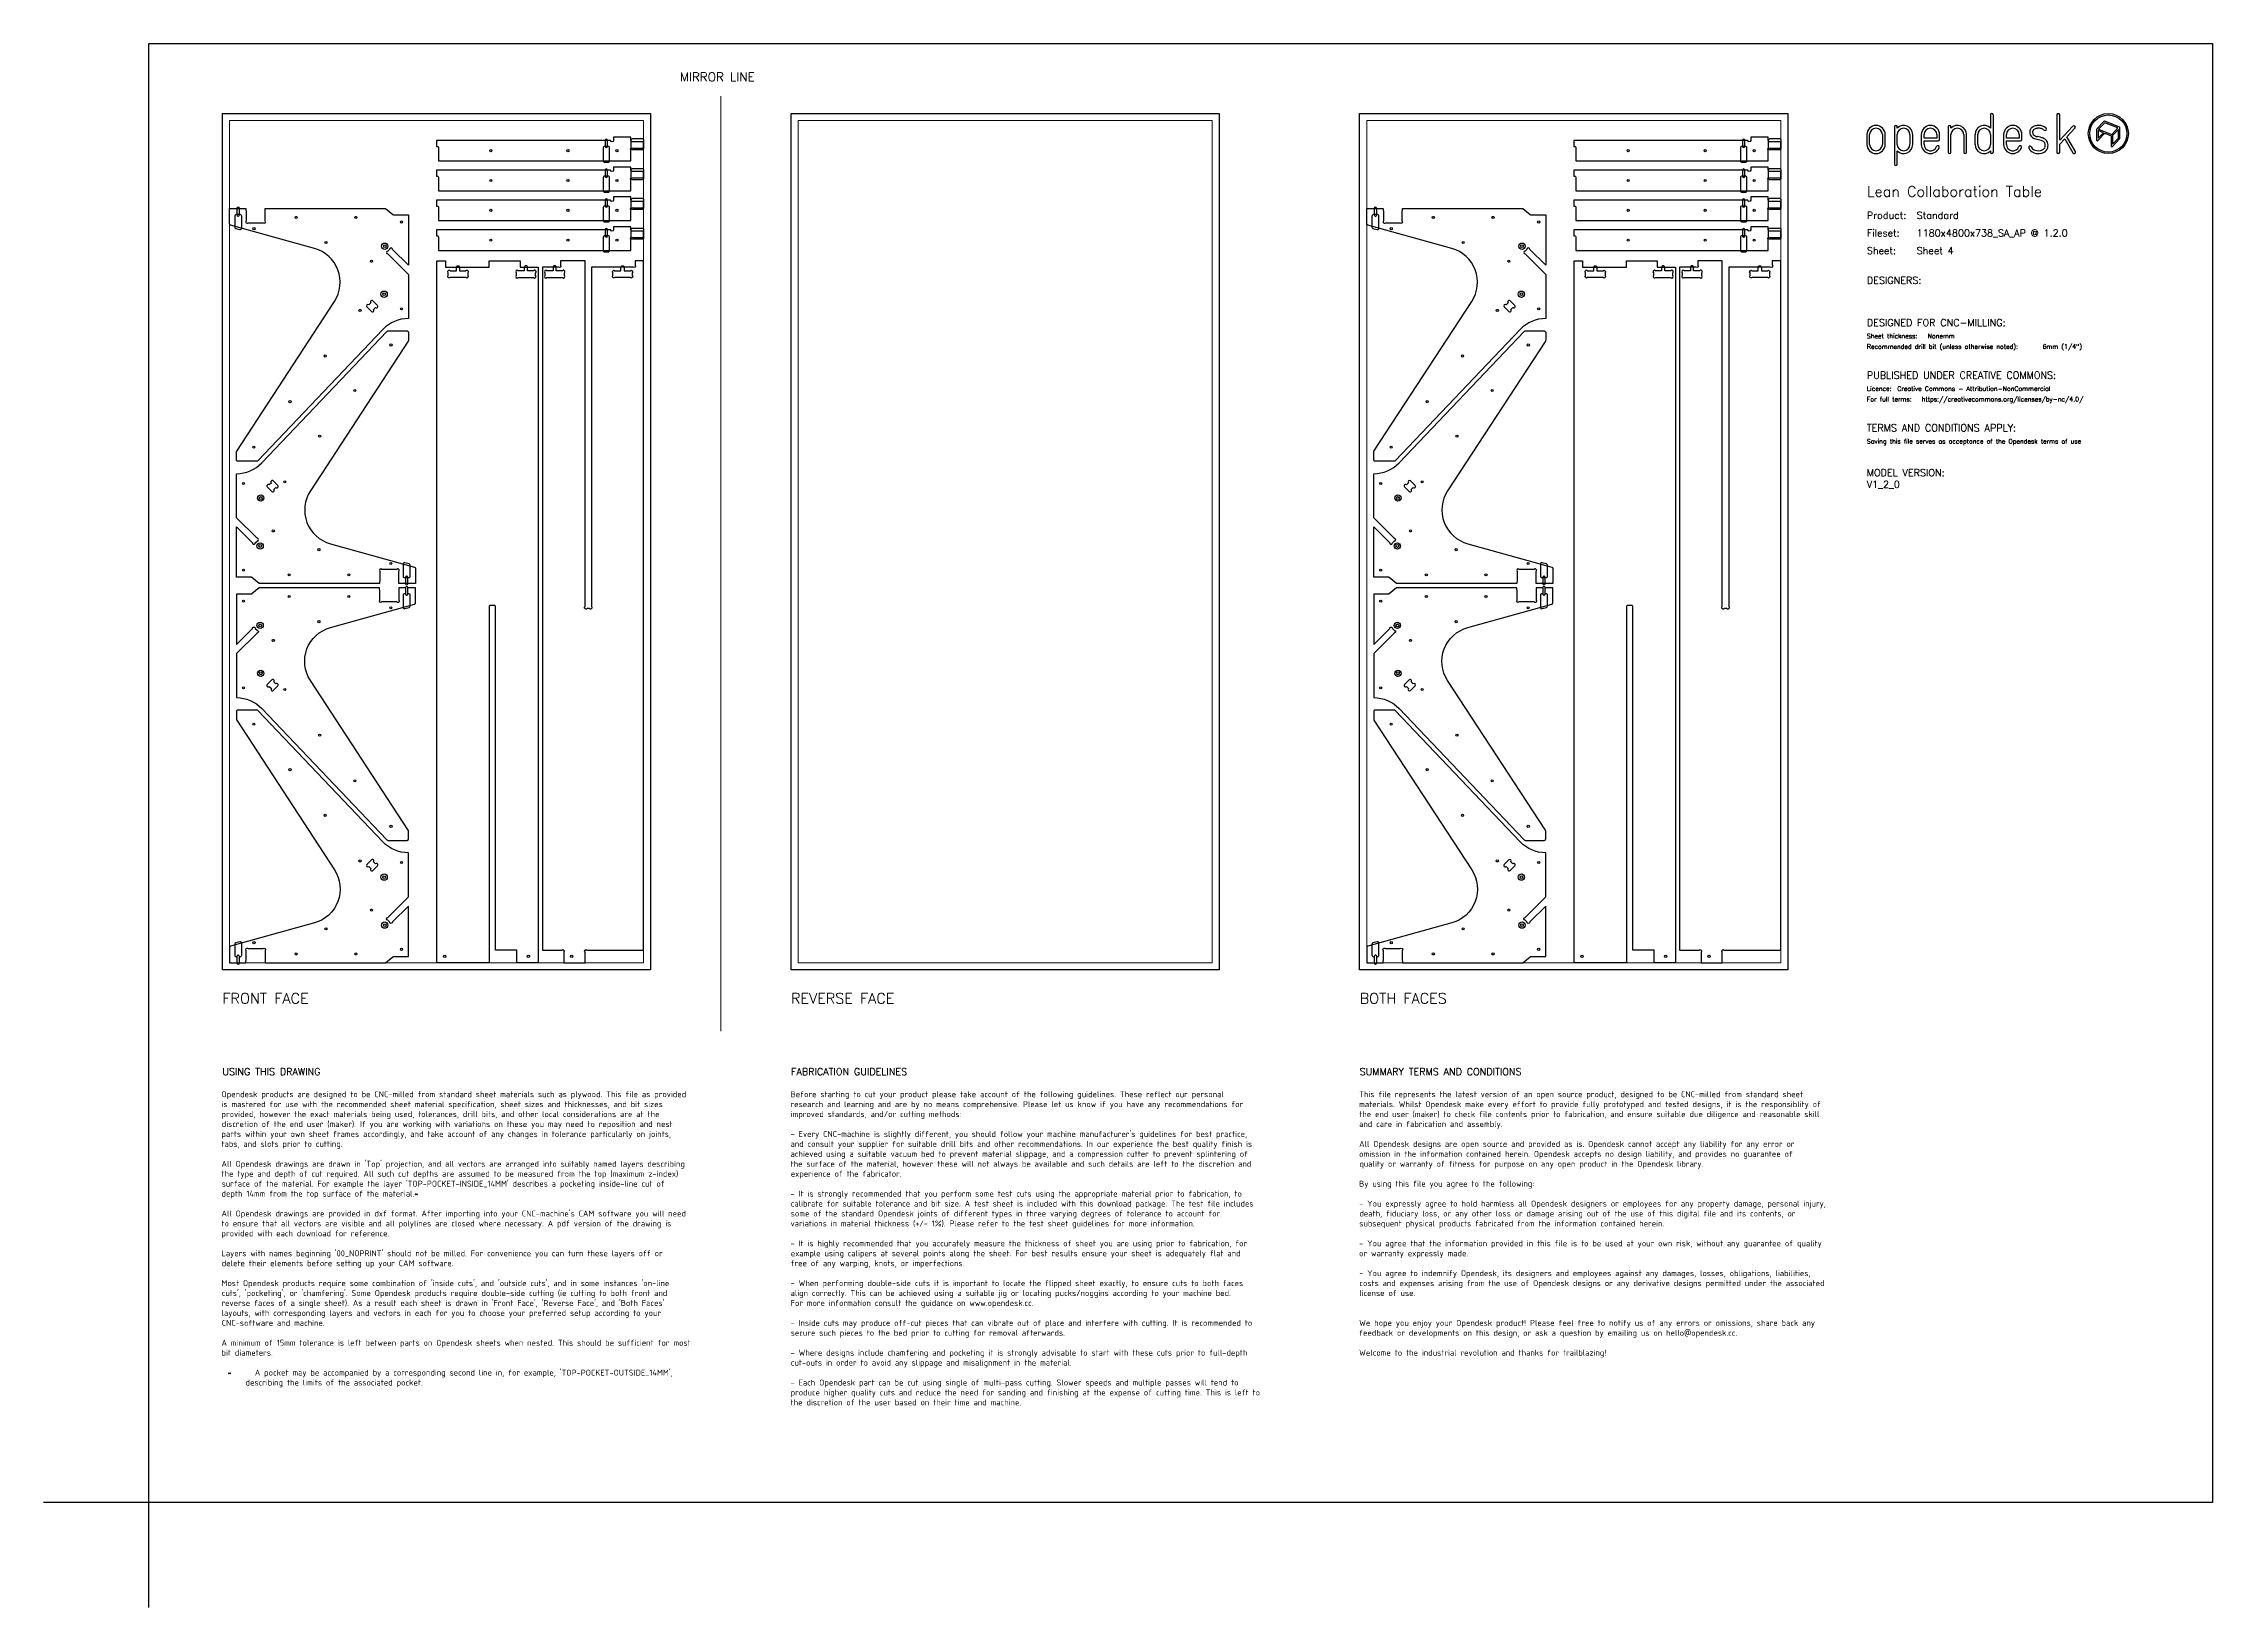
# Model space of a CAD drawing. Header units: millimetres. Extents: x -300 to 5880, y -300 to 4158.
import ezdxf
from ezdxf.enums import TextEntityAlignment as Align

# ---------------------------------------------------------------- set-up
doc = ezdxf.new("R2010")
doc.units = ezdxf.units.MM
doc.layers.add('00-NOPRINT_TEXT', color=7, linetype='Continuous', lineweight=25)
doc.layers.add('00_NOPRINT_TOLERANCE', color=7, linetype='Continuous', lineweight=5)
for name, color, linetype, lineweight, true_color in [('BOARD_$TH-NOMINAL', 3, 'Continuous', 30, 0x00ff00), ('TOP-CUT-INSIDE_18.000MM', 1, 'Continuous', 25, 0xff1c00), ('TOP-CUT-OUTSIDE_18.000MM', 220, 'Continuous', 25, 0xff00d1), ('TOP-HOLE-6.000MM-DIAM_14.000MM', 220, 'Continuous', 25, 0xff00c7), ('TOP-HOLE-6.000MM-DIAM_18.000MM', 3, 'Continuous', 25, 0x00ff0c), ('TOP-HOLE-7.000MM-DIAM_18.000MM', 3, 'Continuous', 25, 0x00ff0c), ('TOP-HOLE-8.000MM-DIAM_18.000MM', 3, 'Continuous', 25, 0x00ff0c), ('TOP-POCKET-INSIDE_16.000MM', 20, 'Continuous', 25, 0xff2100), ('TOP-POCKET-INSIDE_3.500MM', 140, 'Continuous', 25, 0x00c8ff), ('TOP-POCKET-INSIDE_4.000MM', 160, 'Continuous', 25, 0x0026ff), ('TOP-POCKET-INSIDE_6.000MM', 6, 'Continuous', 25, 0xff00e0), ('TOP-POCKET-INSIDE_9.000MM', 60, 'Continuous', 25, 0xb0ff00)]:
    doc.layers.add(name, color=color, linetype=linetype, lineweight=lineweight, true_color=true_color)
doc.styles.add('OD-ISOCP-17_221', font='isocp.shx')
doc.styles.add('OD-ISOCP-17_222', font='isocp.shx')
doc.styles.add('OD-ISOCP-17_223', font='isocp.shx')
doc.styles.add('OD-ISOCP-17_224', font='isocp.shx')
doc.styles.add('OD-ISOCP-17_225', font='isocp.shx')
doc.styles.add('OD-ISOCP-17_226', font='isocp.shx')
doc.styles.add('OD-ISOCP-17_227', font='isocp.shx')
doc.styles.add('OD-ISOCP-17_228', font='isocp.shx')
doc.styles.add('OD-ISOCP-17_229', font='isocp.shx')
doc.styles.add('OD-ISOCP-17_230', font='isocp.shx')
doc.styles.add('OD-ISOCP-17_231', font='isocp.shx')
doc.styles.add('OD-ISOCP-17_232', font='isocp.shx')
doc.styles.add('OD-ISOCP-17_233', font='isocp.shx')
doc.styles.add('OD-ISOCP-17_234', font='isocp.shx')
doc.styles.add('OD-ISOCP-17_235', font='isocp.shx')
doc.styles.add('OD-ISOCP-17_236', font='isocp.shx')
doc.styles.add('OD-ISOCP-17_237', font='isocp.shx')
doc.styles.add('OD-ISOCP-17_238', font='isocp.shx')
doc.styles.add('OD-ISOCP-17_239', font='isocp.shx')
doc.styles.add('OD-ISOCP-17_240', font='isocp.shx')
doc.styles.add('OD-ISOCP-17_241', font='isocp.shx')
doc.styles.add('OD-ISOCP-17_242', font='isocp.shx')
doc.styles.add('OD-ISOCP-17_243', font='isocp.shx')
doc.styles.add('OD-ISOCP-17_244', font='isocp.shx')
doc.styles.add('OD-ISOCP-17_245', font='isocp.shx')
doc.styles.add('OD-ISOCP-17_246', font='isocp.shx')
doc.styles.add('OD-ISOCP-17_247', font='isocp.shx')
doc.styles.add('OD-ISOCP-17_248', font='isocp.shx')
doc.styles.add('OD-ISOCP-17_249', font='isocp.shx')
doc.styles.add('OD-ISOCP-17_250', font='isocp.shx')
doc.styles.add('OD-ISOCP-17_251', font='isocp.shx')
doc.styles.add('OD-ISOCP-17_252', font='isocp.shx')
doc.styles.add('OD-ISOCP-17_253', font='isocp.shx')
doc.styles.add('OD-ISOCP-17_254', font='isocp.shx')
doc.styles.add('OD-ISOCP-17_255', font='isocp.shx')
doc.styles.add('OD-ISOCP-17_256', font='isocp.shx')
doc.styles.add('OD-ISOCP-17_257', font='isocp.shx')
doc.styles.add('OD-ISOCP-17_258', font='isocp.shx')
doc.styles.add('OD-ISOCP-17_259', font='isocp.shx')
doc.styles.add('OD-ISOCP-17_260', font='isocp.shx')
doc.styles.add('OD-ISOCP-17_261', font='isocp.shx')
doc.styles.add('OD-ISOCP-17_262', font='isocp.shx')
doc.styles.add('OD-ISOCP-17_263', font='isocp.shx')
doc.styles.add('OD-ISOCP-17_264', font='isocp.shx')
doc.styles.add('OD-ISOCP-17_265', font='isocp.shx')
doc.styles.add('OD-ISOCP-17_266', font='isocp.shx')
doc.styles.add('OD-ISOCP-17_267', font='isocp.shx')
doc.styles.add('OD-ISOCP-17_268', font='isocp.shx')
doc.styles.add('OD-ISOCP-17_269', font='isocp.shx')
doc.styles.add('OD-ISOCP-17_270', font='isocp.shx')
doc.styles.add('OD-ISOCP-17_271', font='isocp.shx')
doc.styles.add('OD-ISOCP-17_272', font='isocp.shx')
doc.styles.add('OD-ISOCP-17_273', font='isocp.shx')
doc.styles.add('OD-ISOCP-17_274', font='isocp.shx')
doc.styles.add('OD-ISOCP-17_275', font='isocp.shx')
doc.styles.add('OD-ISOCP-17_276', font='isocp.shx')
doc.styles.add('OD-ISOCP-17_277', font='isocp.shx')
doc.styles.add('OD-ISOCP-17_278', font='isocp.shx')
doc.styles.add('OD-ISOCP-17_279', font='isocp.shx')
doc.styles.add('OD-ISOCP-17_280', font='isocp.shx')
doc.styles.add('OD-ISOCP-17_281', font='isocp.shx')
doc.styles.add('OD-ISOCP-17_282', font='isocp.shx')
doc.styles.add('OD-ISOCP-17_283', font='isocp.shx')
doc.styles.add('OD-ISOCP-17_284', font='isocp.shx')
doc.styles.add('OD-ISOCP-17_285', font='isocp.shx')
doc.styles.add('OD-ISOCP-17_286', font='isocp.shx')
doc.styles.add('OD-ISOCP-17_287', font='isocp.shx')
doc.styles.add('OD-ISOCP-17_288', font='isocp.shx')
doc.styles.add('OD-SIMPLEX-13_86', font='simplex.shx')
doc.styles.add('OD-SIMPLEX-20_82', font='simplex.shx')
doc.styles.add('OD-SIMPLEX-20_86', font='simplex.shx')
doc.styles.add('OD-SIMPLEX-20_87', font='simplex.shx')
doc.styles.add('OD-SIMPLEX-20_88', font='simplex.shx')
doc.styles.add('OD-SIMPLEX-25_89', font='simplex.shx')
doc.styles.add('OD-SIMPLEX-30_83', font='simplex.shx')
doc.styles.add('OD-SIMPLEX-30_87', font='simplex.shx')
doc.styles.add('OD-SIMPLEX-30_88', font='simplex.shx')
doc.styles.add('OD-SIMPLEX-30_89', font='simplex.shx')

# ---------------------------------------------------------------- blocks, each defined once
blk = doc.blocks.new('Borders Opendesk_7')
at = {"layer": '00-NOPRINT_TEXT'}
for p, q in [((0, 4158), (5880, 4158)), ((0, 0), (0, 4158)), ((5880, 4158), (5880, 0)), ((4895, 3898), (4895, 3870.1)), ((4902.9, 3870.1), (4902.9, 3898)), ((4939.3, 3898), (4939.3, 3870.1)), ((4947.3, 3870.1), (4947.3, 3898)), ((4973.4, 3920.1), (4973.4, 3814.1)), ((4981.3, 3916.7), (4981.3, 3920.1)), ((4981.3, 3870.1), (4981.3, 3898)), ((5017.7, 3898), (5017.7, 3870.1)), ((5025.6, 3870.1), (5025.6, 3898)), ((5050, 3898), (5050, 3870.1)), ((5058, 3888.1), (5058, 3898)), ((5094.4, 3898), (5094.4, 3888.1)), ((5102.3, 3884.1), (5102.3, 3898)), ((5126.6, 3920.1), (5126.6, 3848)), ((5134.5, 3916.7), (5134.5, 3920.1)), ((5134.5, 3848), (5134.5, 3898)), ((5170.9, 3898), (5170.9, 3848)), ((5178.9, 3848), (5178.9, 3898)), ((5203, 3898), (5203, 3870.1)), ((5211, 3870.1), (5211, 3898)), ((5247.4, 3954), (5247.4, 3916.7)), ((5247.4, 3898), (5247.4, 3870.1)), ((5255.3, 3848), (5255.3, 3954)), ((5284.6, 3898), (5284.6, 3870.1)), ((5292.6, 3888.1), (5292.6, 3898)), ((5329, 3898), (5329, 3888.1)), ((5336.9, 3884.1), (5336.9, 3898)), ((5436.4, 3954), (5436.4, 3848)), ((5444.4, 3881.9), (5444.4, 3954)), ((5482.1, 3922), (5444.4, 3881.9)), ((5464.8, 3892.1), (5487.9, 3916.6)), ((5549.5, 3912.6), (5549.5, 3882.2)), ((5570.5, 3935.8), (5550.1, 3914)), ((5553.1, 3880.8), (5572.9, 3901.9)), ((5553.7, 3909.6), (5553.7, 3887.4)), ((5568.8, 3903.5), (5553.7, 3909.6)), ((5553.7, 3887.4), (5568.8, 3903.5)), ((5572.6, 3931.9), (5555.2, 3913.4)), ((5555.2, 3913.4), (5592.6, 3898.3)), ((5610, 3916.9), (5572.6, 3931.9)), ((5614.4, 3919.6), (5572.8, 3936.3)), ((5572.9, 3901.9), (5591.1, 3894.5)), ((5591.1, 3894.5), (5591.1, 3865.5)), ((5592.6, 3898.3), (5610, 3916.9)), ((5611.5, 3912.4), (5595.2, 3895.1)), ((5595.2, 3895.1), (5595.2, 3870.7)), ((5611.5, 3888.1), (5611.5, 3912.4)), ((5615.7, 3887.3), (5615.7, 3917.6)), ((4981.3, 3814.1), (4981.3, 3851.4)), ((5094.4, 3888.1), (5058, 3888.1)), ((5058, 3870.1), (5058, 3880.1)), ((5058, 3880.1), (5098.3, 3880.1)), ((5247.4, 3851.4), (5247.4, 3848)), ((5329, 3888.1), (5292.6, 3888.1)), ((5292.6, 3870.1), (5292.6, 3880.1)), ((5292.6, 3880.1), (5332.9, 3880.1)), ((5444.4, 3870.4), (5459.1, 3886)), ((5444.4, 3848), (5444.4, 3870.4)), ((5459.1, 3886), (5482.1, 3846)), ((5489, 3850), (5464.8, 3892.1)), ((5594.7, 3864.1), (5615.1, 3885.8)), ((5595.2, 3870.7), (5611.5, 3888.1)), ((0, 0), (-300, 0)), ((0, -300), (0, 0)), ((5880, 0), (0, 0))]:
    blk.add_line(p, q, dxfattribs=at)
for radius in [57, 52.9]:
    blk.add_circle((5582.9, 3901), radius, dxfattribs=at)
for centre, radius, start, end in [((5251.3, 3954), 3.97, 0, 180), ((5440.4, 3954), 3.97, 0, 180), ((4921.1, 3898), 26.1, 0, 180), ((4921.1, 3898), 18.2, 0, 180), ((4977.3, 3920.1), 3.97, 0, 180), ((4999.5, 3898), 26.1, 0, 134.13157), ((4999.5, 3898), 18.2, 0, 180), ((5076.2, 3898), 26.1, 0, 180), ((5076.2, 3898), 18.2, 0, 180), ((5130.6, 3920.1), 3.97, 0, 180), ((5152.7, 3898), 26.1, 0, 134.13157), ((5152.7, 3898), 18.2, 0, 180), ((5229.2, 3898), 26.1, 45.86843, 180), ((5229.2, 3898), 18.2, 0, 180), ((5310.8, 3898), 26.1, 0, 180), ((5310.8, 3898), 18.2, 0, 180), ((5377.2, 3904.5), 18.3, 167.09639, 235.84532), ((5375.9, 3904.8), 16.9, 150.51394, 167.04891), ((5377.5, 3903.4), 19, 138.98821, 149.26699), ((5377.5, 3903.4), 19, 127.9168, 138.98821), ((5380.5, 3899.5), 24, 111.70118, 127.9168), ((5377.2, 3904.5), 10.3, 167.96032, 235.86134), ((5375.9, 3904.8), 8.99, 151.05191, 168.02381), ((5377.5, 3903.4), 11.1, 138.98821, 148.80915), ((5377.5, 3903.4), 11.1, 127.9168, 138.98821), ((5380.5, 3899.5), 16, 111.70118, 127.9168), ((5382, 3911.6), 18.9, 235.85111, 248.09121), ((5383.5, 3891.9), 32.1, 90, 111.70118), ((5383.5, 3891.9), 24.2, 90, 111.70118), ((5388.7, 3928.4), 37, 248.09121, 257.53847), ((5383.5, 3878.8), 45.3, 80.71035, 90), ((5383.5, 3878.8), 37.3, 80.71035, 90), ((5385.9, 3893.2), 22.7, 71.50348, 80.71035), ((5385.9, 3893.2), 30.7, 71.50348, 80.71035), ((5387.1, 3896.7), 19, 61.03556, 71.50348), ((5387.1, 3896.7), 26.9, 61.03556, 71.50348), ((5387.1, 3896.7), 19, 46.7983, 61.03556), ((5387.1, 3896.7), 26.9, 46.7983, 61.03556), ((5402.8, 3913.5), 3.97, 226.7983, 46.7983), ((5485, 3919.3), 3.97, 316.71352, 136.71352), ((5551.6, 3912.6), 2.06, 136.76961, 180), ((5572, 3934.4), 2.06, 68.07144, 136.76961), ((5613.6, 3917.6), 2.06, 0, 68.07144), ((4921.1, 3870.1), 26.1, 180, 0), ((4921.1, 3870.1), 18.2, 180, 0), ((4999.5, 3870.1), 18.2, 180, 0), ((4999.5, 3870.1), 26.1, 225.86843, 0), ((5076.2, 3870.1), 26.1, 180, 340.02575), ((5076.2, 3870.1), 18.2, 180, 340.02575), ((5097, 3862.6), 3.97, 340.02575, 160.02575), ((5098.3, 3884.1), 3.97, 270, 0), ((5130.6, 3848), 3.97, 180, 0), ((5174.9, 3848), 3.97, 180, 0), ((5229.2, 3870.1), 26.1, 180, 314.13157), ((5229.2, 3870.1), 18.2, 180, 0), ((5251.3, 3848), 3.97, 180, 0), ((5310.8, 3870.1), 26.1, 180, 340.02575), ((5310.8, 3870.1), 18.2, 180, 340.02575), ((5331.6, 3862.6), 3.97, 340.02575, 160.02575), ((5332.9, 3884.1), 3.97, 270, 0), ((5359.7, 3861.7), 3.97, 24.78597, 204.78597), ((5380.2, 3871.2), 26.6, 204.78597, 247.9544), ((5380.2, 3871.2), 18.7, 204.78597, 247.9544), ((5382, 3911.6), 26.9, 235.85111, 248.09121), ((5383.5, 3879.3), 35.4, 247.9544, 298.20261), ((5388.7, 3928.4), 44.9, 248.09121, 257.53847), ((5383.5, 3879.3), 27.4, 247.9544, 298.20261), ((5300, 3526.6), 366.5, 76.19474, 77.53847), ((5300, 3526.6), 374.5, 76.19474, 77.53847), ((5372.7, 3822.5), 61.9, 69.1442, 76.19474), ((5372.7, 3822.5), 69.8, 69.1442, 76.19474), ((5389.5, 3866.6), 14.6, 38.92909, 69.1442), ((5390.6, 3866.1), 12.5, 298.20261, 343.80333), ((5389.5, 3866.6), 22.5, 38.92909, 69.1442), ((5390.6, 3866.1), 20.4, 298.20261, 343.80333), ((5393.9, 3870.2), 8.99, 17.58344, 38.92909), ((5385.6, 3867.6), 17.6, 343.80333, 17.58344), ((5393.9, 3870.2), 16.9, 17.58344, 38.92909), ((5385.6, 3867.6), 25.5, 343.80333, 17.58344), ((5440.4, 3848), 3.97, 180, 0), ((5485.5, 3848), 3.97, 209.84173, 29.84173), ((5551.6, 3882.2), 2.06, 180, 316.76961), ((5593.2, 3865.5), 2.06, 180, 316.76961), ((5613.6, 3887.3), 2.06, 316.76961, 0), ((4977.3, 3814.1), 3.97, 180, 0)]:
    blk.add_arc(centre, radius, start, end, dxfattribs=at)
at = {"layer": '00_NOPRINT_TOLERANCE', "ltscale": 0.379202}
for p, q in [((210, 3958), (1430, 3958)), ((210, 1518), (210, 3958)), ((1430, 3958), (1430, 1518)), ((1830, 3958), (3050, 3958)), ((1830, 1518), (1830, 3958)), ((3050, 3958), (3050, 1518)), ((3450, 3958), (4670, 3958)), ((3450, 1518), (3450, 3958)), ((4670, 3958), (4670, 1518)), ((1430, 1518), (210, 1518)), ((3050, 1518), (1830, 1518)), ((4670, 1518), (3450, 1518))]:
    blk.add_line(p, q, dxfattribs=at)
at = {"layer": '00_NOPRINT_TOLERANCE', "ltscale": 0.379043}
blk.add_line((1630, 1343.2), (1630, 4008), dxfattribs=at)
at = {"layer": '00_NOPRINT_TOLERANCE', "ltscale": 0.380876}
for p, q in [((230, 3938), (1410, 3938)), ((1850, 3938), (3030, 3938)), ((3470, 3938), (4650, 3938)), ((1410, 1538), (230, 1538)), ((3030, 1538), (1850, 1538)), ((4650, 1538), (3470, 1538))]:
    blk.add_line(p, q, dxfattribs=at)
at = {"layer": '00_NOPRINT_TOLERANCE', "ltscale": 0.380023}
for p, q in [((230, 1538), (230, 3938)), ((1410, 3938), (1410, 1538)), ((1850, 1538), (1850, 3938)), ((3030, 3938), (3030, 1538)), ((3470, 1538), (3470, 3938)), ((4650, 3938), (4650, 1538))]:
    blk.add_line(p, q, dxfattribs=at)
at = {"layer": 'BOARD_$TH-NOMINAL'}
for p, q in [((210, 3958), (1430, 3958)), ((210, 1518), (210, 3958)), ((1430, 3958), (1430, 1518)), ((1830, 3958), (3050, 3958)), ((1830, 1518), (1830, 3958)), ((3050, 3958), (3050, 1518)), ((3450, 3958), (4670, 3958)), ((3450, 1518), (3450, 3958)), ((4670, 3958), (4670, 1518)), ((1430, 1518), (210, 1518)), ((3050, 1518), (1830, 1518)), ((4670, 1518), (3450, 1518))]:
    blk.add_line(p, q, dxfattribs=at)
at = {"layer": '00-NOPRINT_TEXT'}
for s, height, style, p in [('MIRROR LINE', 25, 'OD-SIMPLEX-25_89', (1513.3, 4049.9)), ('Lean Collaboration Table', 30, 'OD-SIMPLEX-30_83', (4895, 3720.9)), ('Product:', 20, 'OD-SIMPLEX-20_82', (4895, 3657.9)), ('Standard', 20, 'OD-SIMPLEX-20_82', (5036.9, 3657.9)), ('Fileset:', 20, 'OD-SIMPLEX-20_82', (4895, 3607.7)), ('1180x4800x738_SA_AP @ 1.2.0', 20, 'OD-SIMPLEX-20_82', (5036.9, 3607.6)), ('Sheet:', 20, 'OD-SIMPLEX-20_82', (4895, 3557.4)), ('Sheet 4', 20, 'OD-SIMPLEX-20_82', (5036.9, 3557.5)), ('DESIGNERS:', 20, 'OD-SIMPLEX-20_82', (4895, 3472.4)), ('DESIGNED FOR CNC-MILLING:', 20, 'OD-SIMPLEX-20_82', (4895, 3352.4)), ('Sheet thickness:', 13, 'OD-SIMPLEX-13_86', (4895, 3317.4)), ('Recommended drill bit (unless otherwise noted):', 13, 'OD-SIMPLEX-13_86', (4895, 3287.4)), ('Nonemm', 13, 'OD-SIMPLEX-13_86', (5068.3, 3317.4)), ('6mm (1/4")', 13, 'OD-SIMPLEX-13_86', (5395.5, 3287.4)), ('PUBLISHED UNDER CREATIVE COMMONS:', 20, 'OD-SIMPLEX-20_82', (4895, 3202.4)), ('Licence:', 13, 'OD-SIMPLEX-13_86', (4895, 3167.4)), ('Creative Commons - Attribution-NonCommercial', 13, 'OD-SIMPLEX-13_86', (4981.5, 3167.4)), ('https://creativecommons.org/licenses/by-nc/4.0/', 13, 'OD-SIMPLEX-13_86', (5051.1, 3137.4)), ('For full terms:', 13, 'OD-SIMPLEX-13_86', (4895, 3137.4)), ('TERMS AND CONDITIONS APPLY:', 20, 'OD-SIMPLEX-20_82', (4895, 3052.3)), ('Saving this file serves as acceptance of the Opendesk terms of use ', 13, 'OD-SIMPLEX-13_86', (4895, 3017.3))]:
    blk.add_text(s, height=height, dxfattribs=dict(at, style=style)).set_placement(p)
at = {"layer": '00-NOPRINT_TEXT', "color": 7}
for s, height, style, p in [('FRONT FACE', 30, 'OD-SIMPLEX-30_89', (210, 1451.3)), ('REVERSE FACE', 30, 'OD-SIMPLEX-30_88', (1830, 1451.3)), ('BOTH FACES', 30, 'OD-SIMPLEX-30_87', (3450, 1451.3)), ('USING THIS DRAWING', 20, 'OD-SIMPLEX-20_88', (210, 1237.4)), ('FABRICATION GUIDELINES', 20, 'OD-SIMPLEX-20_87', (1830, 1237.4)), ('SUMMARY TERMS AND CONDITIONS', 20, 'OD-SIMPLEX-20_86', (3450, 1237.4))]:
    blk.add_text(s, height=height, dxfattribs=dict(at, style=style)).set_placement(p, align=Align.TOP_LEFT)
for s, style, p in [('Opendesk products are designed to be CNC-milled from standard sheet materials such as plywood. This file as provided', 'OD-ISOCP-17_265', (207.4, 1154.7)), ('is mastered for use with the recommended sheet material specification, sheet sizes and thicknesses, and bit sizes', 'OD-ISOCP-17_266', (207.4, 1126.3)), ('provided, however the exact materials being used, tolerances, drill bits, and other local considerations are at the', 'OD-ISOCP-17_267', (207.4, 1098)), ('research and learning and are by no means comprehensive. Please let us know if you have any recommendations for', 'OD-ISOCP-17_241', (1828.7, 1126.3)), ('Before starting to cut your product please take account of the following guidelines. These reflect our personal', 'OD-ISOCP-17_240', (1828.7, 1154.7)), ('improved standards, and/or cutting methods:', 'OD-ISOCP-17_242', (1828.7, 1098)), ('the end user (maker) to check file contents prior to fabrication, and ensure suitable due diligence and reasonable skill', 'OD-ISOCP-17_223', (3448.5, 1098)), ('This file represents the latest version of an open source product, designed to be CNC-milled from standard sheet', 'OD-ISOCP-17_221', (3448.5, 1154.7)), ('materials. Whilst Opendesk make every effort to provide fully prototyped and tested designs, it is the responsiblity of', 'OD-ISOCP-17_222', (3448.5, 1126.3)), ('parts within your own sheet frames accordingly, and take account of any changes in tolerance particularly on joints,', 'OD-ISOCP-17_269', (207.4, 1041.3)), ('discretion of the end user (maker). If you are working with variations on these you may need to reposition and nest', 'OD-ISOCP-17_268', (208.1, 1069.7)), ("- Every CNC-machine is slightly different, you should follow your machine manufacturer's guidelines for best practice,", 'OD-ISOCP-17_243', (1828.7, 1041.3)), ('and care in fabrication and assembly.', 'OD-ISOCP-17_224', (3448.5, 1069.7)), ('tabs, and slots prior to cutting.', 'OD-ISOCP-17_270', (207.4, 1013)), ('and consult your supplier for suitable drill bits and other recommendations. In our experience the best quality finish is', 'OD-ISOCP-17_244', (1828.7, 1013)), ('achieved using a suitable vacuum bed to prevent material slippage, and a compression cutter to prevent splintering of', 'OD-ISOCP-17_245', (1828.7, 984.7)), ('All Opendesk designs are open source and provided as is. Opendesk cannot accept any liability for any error or', 'OD-ISOCP-17_225', (3448.5, 1013)), ('omission in the information contained herein. Opendesk accepts no design liability, and provides no guarantee of', 'OD-ISOCP-17_226', (3448.5, 984.7)), ('the type and depth of cut required. All such cut depths are assumed to be measured from the top (maximum z-index)', 'OD-ISOCP-17_272', (207.4, 928)), ("All Opendesk drawings are drawn in 'Top' projection, and all vectors are arranged into suitably named layers describing", 'OD-ISOCP-17_271', (207.4, 956.3)), ('the surface of the material, however these will not always be available and such details are left to the discretion and', 'OD-ISOCP-17_246', (1828.7, 956.3)), ('experience of the fabricator.', 'OD-ISOCP-17_247', (1829.2, 928)), ('quality or warranty of fitness for purpose on any open product in the Opendesk library.', 'OD-ISOCP-17_227', (3449.1, 956.3)), ('depth 14mm from the top surface of the material.*', 'OD-ISOCP-17_274', (207.4, 871.3)), ("surface of the material. For example the layer 'TOP-POCKET-INSIDE_14MM' describes a pocketing inside-line cut of", 'OD-ISOCP-17_273', (208, 899.7)), ('- It is strongly recommended that you perform some test cuts using the appropriate material prior to fabrication, to', 'OD-ISOCP-17_248', (1828.7, 871.3)), ('By using this file you agree to the following:', 'OD-ISOCP-17_228', (3448.5, 899.7)), ('to ensure that all vectors are visible and all polylines are closed where necessary. A pdf version of the drawing is', 'OD-ISOCP-17_276', (207.4, 786.3)), ("All Opendesk drawings are provided in dxf format. After importing into your CNC-machine's CAM software you will need", 'OD-ISOCP-17_275', (207.4, 814.7)), ('variations in material thickness (+/- 1%). Please refer to the test sheet guidelines for more information.', 'OD-ISOCP-17_251', (1828.7, 786.3)), ('some of the standard Opendesk joints of different types in three varying degrees of tolerance to account for', 'OD-ISOCP-17_250', (1829.2, 814.7)), ('calibrate for suitable tolerance and bit size. A test sheet is included with this download package. The test file includes', 'OD-ISOCP-17_249', (1829.3, 843)), ('- You expressly agree to hold harmless all Opendesk designers or employees for any property damage, personal injury,', 'OD-ISOCP-17_229', (3448.5, 843)), ('subsequent physical products fabricated from the information contained herein.', 'OD-ISOCP-17_231', (3449, 786.3)), ('death, fiduciary loss, or any other loss or damage arising out of the use of this digital file and its contents, or', 'OD-ISOCP-17_230', (3449.1, 814.7)), ('provided with each download for reference.', 'OD-ISOCP-17_277', (207.4, 758)), ('- It is highly recommended that you accurately measure the thickness of sheet you are using prior to fabrication, for', 'OD-ISOCP-17_252', (1828.7, 729.7)), ('- You agree that the information provided in this file is to be used at your own risk, without any guarantee of quality', 'OD-ISOCP-17_232', (3448.5, 729.7)), ("Layers with names beginning '00_NOPRINT' should not be milled. For convenience you can turn these layers off or", 'OD-ISOCP-17_278', (207.4, 701.3)), ('delete their elements before setting up your CAM software.', 'OD-ISOCP-17_279', (208.1, 673)), ('free of any warping, knots, or imperfections.', 'OD-ISOCP-17_254', (1828.7, 673)), ('example using calipers at several points along the sheet. For best results ensure your sheet is adequately flat and', 'OD-ISOCP-17_253', (1829.2, 701.3)), ('or warranty expressly made.', 'OD-ISOCP-17_233', (3448.5, 701.3)), ("Most Opendesk products require some combination of 'inside cuts', and 'outside cuts', and in some instances 'on-line", 'OD-ISOCP-17_280', (207.4, 616.3)), ('- When performing double-side cuts it is important to locate the flipped sheet exactly, to ensure cuts to both faces', 'OD-ISOCP-17_255', (1828.7, 616.3)), ('- You agree to indemnify Opendesk, its designers and employees against any damages, losses, obligations, liabilities,', 'OD-ISOCP-17_234', (3448.5, 644.7)), ('costs and expenses arising from the use of Opendesk designs or any derivative designs permitted under the associated', 'OD-ISOCP-17_235', (3449.1, 616.3)), ("reverse faces of a single sheet). As a result each sheet is drawn in 'Front Face', 'Reverse Face', and 'Both Faces'", 'OD-ISOCP-17_282', (207.4, 559.7)), ("cuts', 'pocketing', or 'chamfering'. Some Opendesk products require double-side cutting (ie cutting to both front and", 'OD-ISOCP-17_281', (208.1, 588)), ('align correctly. This can be achieved using a suitable jig or locating pucks/noggins according to your machine bed.', 'OD-ISOCP-17_256', (1828.7, 588)), ('For more information consult the guidance on www.opendesk.cc.', 'OD-ISOCP-17_257', (1828.7, 559.7)), ('license of use.', 'OD-ISOCP-17_236', (3448.8, 588)), ('layouts, with corresponding layers and vectors in each for you to choose your preferred setup according to your', 'OD-ISOCP-17_283', (207.8, 531.3)), ('CNC-software and machine.', 'OD-ISOCP-17_284', (208.2, 503)), ('- Inside cuts may produce off-cut pieces that can vibrate out of place and interfere with cutting. It is recommended to', 'OD-ISOCP-17_258', (1828.7, 503)), ('We hope you enjoy your Opendesk product! Please feel free to notify us of any errors or omissions, share back any', 'OD-ISOCP-17_237', (3448.5, 503)), ('A minimum of 15mm tolerance is left between parts on Opendesk sheets when nested. This should be sufficient for most', 'OD-ISOCP-17_285', (207.4, 446.3)), ('bit diameters.', 'OD-ISOCP-17_286', (207.4, 418)), ('- Where designs include chamfering and pocketing it is strongly advisable to start with these cuts prior to full-depth', 'OD-ISOCP-17_260', (1828.7, 418)), ('secure such pieces to the bed prior to cutting for removal afterwards.', 'OD-ISOCP-17_259', (1829.2, 474.7)), ('Welcome to the industrial revolution and thanks for trailblazing!', 'OD-ISOCP-17_239', (3448.5, 418)), ('feedback or developments on this design, or ask a question by emailing us on hello@opendesk.cc.', 'OD-ISOCP-17_238', (3448.5, 474.7)), ("*      A pocket may be accompanied by a corresponding second line in, for example, 'TOP-POCKET-OUTSIDE_14MM',", 'OD-ISOCP-17_287', (224.4, 361.3)), ('cut-outs in order to avoid any slippage and misalignment in the material.', 'OD-ISOCP-17_261', (1829.3, 389.7)), ('describing the limits of the associated pocket.', 'OD-ISOCP-17_288', (276.1, 333)), ('- Each Opendesk part can be cut using single of multi-pass cutting. Slower speeds and multiple passes will tend to', 'OD-ISOCP-17_262', (1828.7, 333)), ('produce higher quality cuts and reduce the need for sanding and finishing at the expense of cutting time. This is left to', 'OD-ISOCP-17_263', (1828.7, 304.7)), ('the discretion of the user based on their time and machine.', 'OD-ISOCP-17_264', (1828.7, 276.3))]:
    blk.add_text(s, height=17, dxfattribs=dict(at, style=style)).set_placement(p)

msp = doc.modelspace()

# ---------------------------------------------------------------- linework, layer by layer
at = {"layer": 'TOP-CUT-INSIDE_18.000MM'}
for points in [[(621.8, 3407.2), (634.9, 3394.1, 1), (640.5, 3399.8), (646.3, 3405.6, 1.001017), (652, 3411.3), (639, 3424.3, 1.001017), (633.3, 3418.6), (627.5, 3412.8, 1), (621.8, 3407.2)], [(3861.8, 3407.2), (3874.9, 3394.1, 1), (3880.5, 3399.8), (3886.3, 3405.6, 1.001017), (3892, 3411.3), (3879, 3424.3, 1.001017), (3873.3, 3418.6), (3867.5, 3412.8, 1), (3861.8, 3407.2)], [(368.2, 2898.3), (355.1, 2911.3, 1), (349.5, 2905.6), (343.7, 2899.8, 1.001017), (338, 2894.2), (351, 2881.2, 1.001017), (356.7, 2886.8), (362.5, 2892.6, 1), (368.2, 2898.3)], [(3608.2, 2898.3), (3595.1, 2911.3, 1), (3589.5, 2905.6), (3583.7, 2899.8, 1.001017), (3578, 2894.2), (3591, 2881.2, 1.001017), (3596.7, 2886.8), (3602.5, 2892.6, 1), (3608.2, 2898.3)], [(362.5, 2332.3), (356.7, 2338.1, 1.001017), (351, 2343.8), (338, 2330.8, 1.001017), (343.7, 2325.1), (349.5, 2319.3, 1), (355.1, 2313.7), (368.2, 2326.7, 1), (362.5, 2332.3)], [(3602.5, 2332.3), (3596.7, 2338.1, 1.001017), (3591, 2343.8), (3578, 2330.8, 1.001017), (3583.7, 2325.1), (3589.5, 2319.3, 1), (3595.1, 2313.7), (3608.2, 2326.7, 1), (3602.5, 2332.3)], [(627.5, 1812.1), (633.3, 1806.3, 1.001017), (639, 1800.7), (652, 1813.7, 1.001017), (646.3, 1819.4), (640.5, 1825.2, 1), (634.9, 1830.8), (621.8, 1817.8, 1), (627.5, 1812.1)], [(3867.5, 1812.1), (3873.3, 1806.3, 1.001017), (3879, 1800.7), (3892, 1813.7, 1.001017), (3886.3, 1819.4), (3880.5, 1825.2, 1), (3874.9, 1830.8), (3861.8, 1817.8, 1), (3867.5, 1812.1)]]:
    msp.add_lwpolyline(points, format="xyb", dxfattribs=at)
at = {"layer": 'TOP-CUT-OUTSIDE_18.000MM'}
for points in [[(1324, 3881.5, -1), (1316, 3881.5), (820, 3881.5), (820, 3864.5), (822, 3864.5, -0.414214), (826, 3860.5), (826, 3823), (1374, 3823), (1374, 3853.8, -1), (1379.7, 3859.5), (1410, 3859.5), (1410, 3877.5), (1378, 3877.5, -0.414214), (1374, 3881.5), (1374, 3890.5), (1324, 3890.5), (1324, 3881.5)], [(4564, 3881.5, -1), (4556, 3881.5), (4060, 3881.5), (4060, 3864.5), (4062, 3864.5, -0.414214), (4066, 3860.5), (4066, 3823), (4614, 3823), (4614, 3853.8, -1), (4619.7, 3859.5), (4650, 3859.5), (4650, 3877.5), (4618, 3877.5, -0.414214), (4614, 3881.5), (4614, 3890.5), (4564, 3890.5), (4564, 3881.5)], [(1324, 3796.5, -1), (1316, 3796.5), (820, 3796.5), (820, 3779.5), (822, 3779.5, -0.414214), (826, 3775.5), (826, 3738), (1374, 3738), (1374, 3768.8, -1), (1379.7, 3774.5), (1410, 3774.5), (1410, 3792.5), (1378, 3792.5, -0.414214), (1374, 3796.5), (1374, 3805.5), (1324, 3805.5), (1324, 3796.5)], [(4564, 3796.5, -1), (4556, 3796.5), (4060, 3796.5), (4060, 3779.5), (4062, 3779.5, -0.414214), (4066, 3775.5), (4066, 3738), (4614, 3738), (4614, 3768.8, -1), (4619.7, 3774.5), (4650, 3774.5), (4650, 3792.5), (4618, 3792.5, -0.414214), (4614, 3796.5), (4614, 3805.5), (4564, 3805.5), (4564, 3796.5)], [(1324, 3711.5, -1), (1316, 3711.5), (820, 3711.5), (820, 3694.5), (822, 3694.5, -0.414214), (826, 3690.5), (826, 3653), (1374, 3653), (1374, 3683.8, -1), (1379.7, 3689.5), (1410, 3689.5), (1410, 3707.5), (1378, 3707.5, -0.414214), (1374, 3711.5), (1374, 3720.5), (1324, 3720.5), (1324, 3711.5)], [(4564, 3711.5, -1), (4556, 3711.5), (4060, 3711.5), (4060, 3694.5), (4062, 3694.5, -0.414214), (4066, 3690.5), (4066, 3653), (4614, 3653), (4614, 3683.8, -1), (4619.7, 3689.5), (4650, 3689.5), (4650, 3707.5), (4618, 3707.5, -0.414214), (4614, 3711.5), (4614, 3720.5), (4564, 3720.5), (4564, 3711.5)], [(686.5, 3571), (681.4, 3565.9, 1), (681.4, 3557.9), (740, 3499.3), (740, 3373.9, 0.205402), (667.5, 3342.8), (311.2, 2968.2, -0.205402), (308.3, 2967), (254, 2967, -0.414214), (250, 2971), (250, 2993.8, -0.145662), (250.7, 2996), (529.3, 3422.5, 0.507384), (472.3, 3573.6), (232.9, 3640.1, -0.336829), (230, 3644), (230, 3687), (277, 3687), (277.5, 3675.5), (277.5, 3652.1, 1.000151), (283.2, 3646.5), (325.8, 3646.5, 0.999849), (331.5, 3652.1), (331.5, 3675.5), (332, 3687), (675, 3687), (695.9, 3669.9, 0.173132), (698.4, 3669), (740, 3669), (740, 3525.5), (694.5, 3571, 1.000017), (686.5, 3571)], [(3926.5, 3571), (3921.4, 3565.9, 1), (3921.4, 3557.9), (3980, 3499.3), (3980, 3373.9, 0.205402), (3907.5, 3342.8), (3551.2, 2968.2, -0.205402), (3548.3, 2967), (3494, 2967, -0.414214), (3490, 2971), (3490, 2993.8, -0.145662), (3490.7, 2996), (3769.3, 3422.5, 0.507384), (3712.3, 3573.6), (3472.9, 3640.1, -0.336829), (3470, 3644), (3470, 3687), (3517, 3687), (3517.5, 3675.5), (3517.5, 3652.1, 1.000151), (3523.2, 3646.5), (3565.8, 3646.5, 0.999849), (3571.5, 3652.1), (3571.5, 3675.5), (3572, 3687), (3915, 3687), (3935.9, 3669.9, 0.173132), (3938.4, 3669), (3980, 3669), (3980, 3525.5), (3934.5, 3571, 1.000017), (3926.5, 3571)], [(1324, 3626.5, -1), (1316, 3626.5), (820, 3626.5), (820, 3609.5), (822, 3609.5, -0.414214), (826, 3605.5), (826, 3568), (1374, 3568), (1374, 3598.8, -1), (1379.7, 3604.5), (1410, 3604.5), (1410, 3622.5), (1378, 3622.5, -0.414214), (1374, 3626.5), (1374, 3635.5), (1324, 3635.5), (1324, 3626.5)], [(4564, 3626.5, -1), (4556, 3626.5), (4060, 3626.5), (4060, 3609.5), (4062, 3609.5, -0.414214), (4066, 3605.5), (4066, 3568), (4614, 3568), (4614, 3598.8, -1), (4619.7, 3604.5), (4650, 3604.5), (4650, 3622.5), (4618, 3622.5, -0.414214), (4614, 3626.5), (4614, 3635.5), (4564, 3635.5), (4564, 3626.5)], [(1176.9, 1574, -1), (1182.6, 1568.3), (1182.6, 1538), (1243.1, 1538), (1243.1, 1568.3, -1), (1248.8, 1574), (1410, 1574), (1410, 3538), (1385.5, 3538), (1385.5, 3525.7, -1), (1379.8, 3520), (1261.3, 3520), (1261.3, 2552.7, -1.000151), (1255.6, 2547), (1248.8, 2547, -1.000151), (1243.1, 2552.7), (1243.1, 3538), (1173.1, 3538), (1173.1, 3525.7, -1), (1167.4, 3520), (1121.6, 3520), (1121.6, 1574), (1176.9, 1574)], [(4416.9, 1574, -1), (4422.6, 1568.3), (4422.6, 1538), (4483.1, 1538), (4483.1, 1568.3, -1), (4488.8, 1574), (4650, 1574), (4650, 3538), (4625.5, 3538), (4625.5, 3525.7, -1), (4619.8, 3520), (4501.3, 3520), (4501.3, 2552.7, -1.000151), (4495.6, 2547), (4488.8, 2547, -1.000151), (4483.1, 2552.7), (4483.1, 3538), (4413.1, 3538), (4413.1, 3525.7, -1), (4407.4, 3520), (4361.6, 3520), (4361.6, 1574), (4416.9, 1574)], [(303.5, 2734.5), (308.6, 2739.6, 1), (308.6, 2747.6), (250, 2806.1), (250, 2931.6, 0.205402), (322.5, 2962.6), (678.8, 3337.2, -0.205402), (681.7, 3338.5), (736, 3338.5, -0.414214), (740, 3334.5), (740, 3311.7, -0.145662), (739.3, 3309.5), (460.7, 2882.9, 0.507384), (517.7, 2731.9), (757.1, 2665.3, -0.336829), (760, 2661.4), (760, 2618.5), (713, 2618.5), (712.5, 2630), (712.5, 2653.3, 1.000151), (706.8, 2659), (664.2, 2659, 0.999849), (658.5, 2653.3), (658.5, 2630), (658, 2618.5), (315, 2618.5), (294.1, 2635.6, 0.173132), (291.6, 2636.5), (250, 2636.5), (250, 2780), (295.5, 2734.5, 1.000017), (303.5, 2734.5)], [(3543.5, 2734.5), (3548.6, 2739.6, 1), (3548.6, 2747.6), (3490, 2806.1), (3490, 2931.6, 0.205402), (3562.5, 2962.6), (3918.8, 3337.2, -0.205402), (3921.7, 3338.5), (3976, 3338.5, -0.414214), (3980, 3334.5), (3980, 3311.7, -0.145662), (3979.3, 3309.5), (3700.7, 2882.9, 0.507384), (3757.7, 2731.9), (3997.1, 2665.3, -0.336829), (4000, 2661.4), (4000, 2618.5), (3953, 2618.5), (3952.5, 2630), (3952.5, 2653.3, 1.000151), (3946.8, 2659), (3904.2, 2659, 0.999849), (3898.5, 2653.3), (3898.5, 2630), (3898, 2618.5), (3555, 2618.5), (3534.1, 2635.6, 0.173132), (3531.6, 2636.5), (3490, 2636.5), (3490, 2780), (3535.5, 2734.5, 1.000017), (3543.5, 2734.5)], [(731.5, 2606.5), (713, 2606.5), (712.5, 2595), (712.5, 2571.6, -1.000151), (706.8, 2566), (664.2, 2566, -0.999849), (658.5, 2571.6), (658.5, 2595), (658, 2606.5), (315, 2606.5), (294.1, 2589.4, -0.173132), (291.6, 2588.5), (250, 2588.5), (250, 2445), (295.5, 2490.5, -1.000017), (303.5, 2490.5), (308.6, 2485.4, -1), (308.6, 2477.4), (250, 2418.8), (250, 2293.4, -0.205402), (322.5, 2262.3), (678.8, 1887.7, 0.205402), (681.7, 1886.5), (736, 1886.5, 0.414214), (740, 1890.5), (740, 1913.3, 0.145662), (739.3, 1915.5), (460.7, 2342.1, -0.507384), (517.7, 2493.1), (757.1, 2559.7, 0.336829), (760, 2563.5), (760, 2606.5), (738.5, 2606.5)], [(3971.5, 2606.5), (3953, 2606.5), (3952.5, 2595), (3952.5, 2571.6, -1.000151), (3946.8, 2566), (3904.2, 2566, -0.999849), (3898.5, 2571.6), (3898.5, 2595), (3898, 2606.5), (3555, 2606.5), (3534.1, 2589.4, -0.173132), (3531.6, 2588.5), (3490, 2588.5), (3490, 2445), (3535.5, 2490.5, -1.000017), (3543.5, 2490.5), (3548.6, 2485.4, -1), (3548.6, 2477.4), (3490, 2418.8), (3490, 2293.4, -0.205402), (3562.5, 2262.3), (3918.8, 1887.7, 0.205402), (3921.7, 1886.5), (3976, 1886.5, 0.414214), (3980, 1890.5), (3980, 1913.3, 0.145662), (3979.3, 1915.5), (3700.7, 2342.1, -0.507384), (3757.7, 2493.1), (3997.1, 2559.7, 0.336829), (4000, 2563.5), (4000, 2606.5), (3978.5, 2606.5)], [(258.5, 1538), (277, 1538), (277.5, 1549.5), (277.5, 1572.8, -1.000151), (283.2, 1578.5), (325.8, 1578.5, -0.999849), (331.5, 1572.8), (331.5, 1549.5), (332, 1538), (675, 1538), (695.9, 1555.1, -0.173132), (698.4, 1556), (740, 1556), (740, 1699.5), (694.5, 1654, -1.000017), (686.5, 1654), (681.4, 1659.1, -1), (681.4, 1667.1), (740, 1725.7), (740, 1851.1, -0.205402), (667.5, 1882.2), (311.2, 2256.8, 0.205402), (308.3, 2258), (254, 2258, 0.414214), (250, 2254), (250, 2231.2, 0.145662), (250.7, 2229), (529.3, 1802.4, -0.507384), (472.3, 1651.4), (232.9, 1584.8, 0.336829), (230, 1581), (230, 1538), (251.5, 1538)], [(3498.5, 1538), (3517, 1538), (3517.5, 1549.5), (3517.5, 1572.8, -1.000151), (3523.2, 1578.5), (3565.8, 1578.5, -0.999849), (3571.5, 1572.8), (3571.5, 1549.5), (3572, 1538), (3915, 1538), (3935.9, 1555.1, -0.173132), (3938.4, 1556), (3980, 1556), (3980, 1699.5), (3934.5, 1654, -1.000017), (3926.5, 1654), (3921.4, 1659.1, -1), (3921.4, 1667.1), (3980, 1725.7), (3980, 1851.1, -0.205402), (3907.5, 1882.2), (3551.2, 2256.8, 0.205402), (3548.3, 2258), (3494, 2258, 0.414214), (3490, 2254), (3490, 2231.2, 0.145662), (3490.7, 2229), (3769.3, 1802.4, -0.507384), (3712.3, 1651.4), (3472.9, 1584.8, 0.336829), (3470, 1581), (3470, 1538), (3491.5, 1538)]]:
    msp.add_lwpolyline(points, format="xyb", dxfattribs=at)
for points in [[(1109.6, 3520), (1109.6, 1538), (1048.8, 1538), (1048.8, 1574), (988.1, 1574), (988.1, 2553, 0.414214), (985.1, 2556), (972.9, 2556, 0.414214), (969.9, 2553), (969.9, 1538), (821.2, 1538), (821.2, 3538), (845.2, 3538), (845.2, 3520), (970, 3520), (970, 3538), (1058, 3538), (1058, 3520)], [(4349.6, 3520), (4349.6, 1538), (4288.8, 1538), (4288.8, 1574), (4228.1, 1574), (4228.1, 2553, 0.414214), (4225.1, 2556), (4212.9, 2556, 0.414214), (4209.9, 2553), (4209.9, 1538), (4061.2, 1538), (4061.2, 3538), (4085.2, 3538), (4085.2, 3520), (4210, 3520), (4210, 3538), (4298, 3538), (4298, 3520)]]:
    msp.add_lwpolyline(points, format="xyb", close=True, dxfattribs=at)
at = {"layer": 'TOP-HOLE-6.000MM-DIAM_14.000MM'}
for centre in [(420, 3662), (590, 3662), (720, 3649), (3660, 3662), (3830, 3662), (3960, 3649), (300, 3629.8), (505, 3590.4), (3540, 3629.8), (3745, 3590.4), (635, 3537), (3875, 3537), (602.1, 3397), (720, 3401.6), (3842.1, 3397), (3960, 3401.6), (690.4, 3298.5), (3930.4, 3298.5), (502.9, 3267), (3742.9, 3267), (587.5, 3168.5), (3827.5, 3168.5), (402.5, 3137), (3642.5, 3137), (487.1, 3038.5), (3727.1, 3038.5), (299.6, 3007), (3539.6, 3007), (270, 2903.8), (387.9, 2908.5), (3510, 2903.8), (3627.9, 2908.5), (355, 2768.5), (3595, 2768.5), (270, 2656.5), (485, 2715), (690, 2675.6), (3510, 2656.5), (3725, 2715), (3930, 2675.6), (400, 2643.5), (570, 2643.5), (3640, 2643.5), (3810, 2643.5), (270, 2568.5), (400, 2581.5), (570, 2581.5), (690, 2549.3), (3510, 2568.5), (3640, 2581.5), (3810, 2581.5), (3930, 2549.3), (485, 2510), (3725, 2510), (355, 2456.5), (3595, 2456.5), (270, 2321.1), (387.9, 2316.5), (3510, 2321.1), (3627.9, 2316.5), (299.6, 2218), (487.1, 2186.5), (3539.6, 2218), (3727.1, 2186.5), (402.5, 2088), (587.5, 2056.5), (3642.5, 2088), (3827.5, 2056.5), (502.9, 1958), (690.4, 1926.5), (3742.9, 1958), (3930.4, 1926.5), (602.1, 1828), (720, 1823.4), (3842.1, 1828), (3960, 1823.4), (635, 1688), (3875, 1688), (505, 1634.5), (3745, 1634.5), (300, 1595.2), (420, 1563), (590, 1563), (720, 1576), (3540, 1595.2), (3660, 1563), (3830, 1563), (3960, 1576)]:
    msp.add_circle(centre, 3, dxfattribs=at)
at = {"layer": 'TOP-HOLE-6.000MM-DIAM_18.000MM'}
for centre in [(974.9, 3852.2), (1194.4, 3852.2), (1334, 3852.2), (4214.9, 3852.2), (4434.4, 3852.2), (4574, 3852.2), (974.9, 3767.2), (1194.4, 3767.2), (1334, 3767.2), (4214.9, 3767.2), (4434.4, 3767.2), (4574, 3767.2), (974.9, 3682.2), (1194.4, 3682.2), (1334, 3682.2), (4214.9, 3682.2), (4434.4, 3682.2), (4574, 3682.2), (974.9, 3597.2), (1194.4, 3597.2), (1334, 3597.2), (4214.9, 3597.2), (4434.4, 3597.2), (4574, 3597.2)]:
    msp.add_circle(centre, 3, dxfattribs=at)
at = {"layer": 'TOP-HOLE-7.000MM-DIAM_18.000MM'}
for centre in [(843.5, 1556), (1081.9, 1556), (1205.1, 1556), (4083.5, 1556), (4321.9, 1556), (4445.1, 1556)]:
    msp.add_circle(centre, 3.5, dxfattribs=at)
at = {"layer": 'TOP-HOLE-8.000MM-DIAM_18.000MM'}
for centre in [(672.5, 3579.9), (3912.5, 3579.9), (670.8, 3443.1), (3910.8, 3443.1), (319.2, 2862.3), (3559.2, 2862.3), (317.5, 2725.6), (3557.5, 2725.6), (317.5, 2499.4), (3557.5, 2499.4), (319.2, 2362.7), (3559.2, 2362.7), (670.8, 1781.8), (3910.8, 1781.8), (672.5, 1645.1), (3912.5, 1645.1)]:
    msp.add_circle(centre, 4, dxfattribs=at)
at = {"layer": 'TOP-POCKET-INSIDE_16.000MM'}
for points in [[(876.7, 3520, -0.414214), (880.7, 3524), (881.7, 3524, -0.414214), (885.7, 3520), (885.7, 3510.2), (903.3, 3510.2, -1), (909, 3504.5), (909, 3496.1, -1), (903.3, 3490.5), (859.1, 3490.5, -1), (853.4, 3496.1), (853.4, 3504.5, -1), (859.1, 3510.2), (876.7, 3510.2), (876.7, 3520)], [(1079.1, 3520, 0.414214), (1075.1, 3524), (1074.1, 3524, 0.414214), (1070.1, 3520), (1070.1, 3510.2), (1052.5, 3510.2, 1), (1046.8, 3504.5), (1046.8, 3496.1, 1), (1052.5, 3490.5), (1096.7, 3490.5, 1), (1102.4, 3496.1), (1102.4, 3504.5, 1), (1096.7, 3510.2), (1079.1, 3510.2), (1079.1, 3520)], [(4116.7, 3520, -0.414214), (4120.7, 3524), (4121.7, 3524, -0.414214), (4125.7, 3520), (4125.7, 3510.2), (4143.3, 3510.2, -1), (4149, 3504.5), (4149, 3496.1, -1), (4143.3, 3490.5), (4099.1, 3490.5, -1), (4093.4, 3496.1), (4093.4, 3504.5, -1), (4099.1, 3510.2), (4116.7, 3510.2), (4116.7, 3520)], [(4319.1, 3520, 0.414214), (4315.1, 3524), (4314.1, 3524, 0.414214), (4310.1, 3520), (4310.1, 3510.2), (4292.5, 3510.2, 1), (4286.8, 3504.5), (4286.8, 3496.1, 1), (4292.5, 3490.5), (4336.7, 3490.5, 1), (4342.4, 3496.1), (4342.4, 3504.5, 1), (4336.7, 3510.2), (4319.1, 3510.2), (4319.1, 3520)]]:
    msp.add_lwpolyline(points, format="xyb", dxfattribs=at)
for points in [[(1161.1, 3520, 0.414214), (1157.1, 3524), (1156.1, 3524, 0.414214), (1152.1, 3520), (1152.1, 3510.2), (1134.5, 3510.2, 1), (1128.8, 3504.5), (1128.8, 3496.1, 1), (1134.5, 3490.5), (1178.7, 3490.5, 1), (1184.4, 3496.1), (1184.4, 3504.5, 1), (1178.7, 3510.2), (1161.1, 3510.2)], [(1377.8, 3504.5), (1377.8, 3496.1, -1), (1372.1, 3490.5), (1327.9, 3490.5, -1), (1322.2, 3496.1), (1322.2, 3504.5, -1), (1327.9, 3510.2), (1345.5, 3510.2), (1345.5, 3520, -0.414214), (1349.5, 3524), (1350.5, 3524, -0.414214), (1354.5, 3520), (1354.5, 3510.2), (1372.1, 3510.2, -1)], [(4401.1, 3520, 0.414214), (4397.1, 3524), (4396.1, 3524, 0.414214), (4392.1, 3520), (4392.1, 3510.2), (4374.5, 3510.2, 1), (4368.8, 3504.5), (4368.8, 3496.1, 1), (4374.5, 3490.5), (4418.7, 3490.5, 1), (4424.4, 3496.1), (4424.4, 3504.5, 1), (4418.7, 3510.2), (4401.1, 3510.2)], [(4617.8, 3504.5), (4617.8, 3496.1, -1), (4612.1, 3490.5), (4567.9, 3490.5, -1), (4562.2, 3496.1), (4562.2, 3504.5, -1), (4567.9, 3510.2), (4585.5, 3510.2), (4585.5, 3520, -0.414214), (4589.5, 3524), (4590.5, 3524, -0.414214), (4594.5, 3520), (4594.5, 3510.2), (4612.1, 3510.2, -1)]]:
    msp.add_lwpolyline(points, format="xyb", close=True, dxfattribs=at)
at = {"layer": 'TOP-POCKET-INSIDE_3.500MM'}
for points in [[(251.5, 3687.5), (251.5, 3669.5, 0.375761), (254.5, 3666), (255.5, 3666, 0.375761), (258.5, 3669.5), (258.5, 3687.5, 1)], [(3491.5, 3687.5), (3491.5, 3669.5, 0.375761), (3494.5, 3666), (3495.5, 3666, 0.375761), (3498.5, 3669.5), (3498.5, 3687.5, 1)], [(738.5, 2618), (738.5, 2636, 0.375761), (735.5, 2639.5), (734.5, 2639.5, 0.375761), (731.5, 2636), (731.5, 2618, 1)], [(735.5, 2585.5, 0.375761), (738.5, 2589), (738.5, 2607, 1), (731.5, 2607), (731.5, 2589, 0.375761), (734.5, 2585.5)], [(3978.5, 2618), (3978.5, 2636, 0.375761), (3975.5, 2639.5), (3974.5, 2639.5, 0.375761), (3971.5, 2636), (3971.5, 2618, 1)], [(3975.5, 2585.5, 0.375761), (3978.5, 2589), (3978.5, 2607, 1), (3971.5, 2607), (3971.5, 2589, 0.375761), (3974.5, 2585.5)], [(258.5, 1537.5), (258.5, 1555.5, 0.375761), (255.5, 1559), (254.5, 1559, 0.375761), (251.5, 1555.5), (251.5, 1537.5, 1)], [(3498.5, 1537.5), (3498.5, 1555.5, 0.375761), (3495.5, 1559), (3494.5, 1559, 0.375761), (3491.5, 1555.5), (3491.5, 1537.5, 1)]]:
    msp.add_lwpolyline(points, format="xyb", close=True, dxfattribs=at)
at = {"layer": 'TOP-POCKET-INSIDE_4.000MM'}
for points in [[(1307.5, 3864.5), (1307.5, 3881.5, 1), (1300.5, 3881.5), (1300.5, 3864.5, 1)], [(4547.5, 3864.5), (4547.5, 3881.5, 1), (4540.5, 3881.5), (4540.5, 3864.5, 1)], [(1307.5, 3779.5), (1307.5, 3796.5, 1), (1300.5, 3796.5), (1300.5, 3779.5, 1)], [(4547.5, 3779.5), (4547.5, 3796.5, 1), (4540.5, 3796.5), (4540.5, 3779.5, 1)], [(1307.5, 3694.5), (1307.5, 3711.5, 1), (1300.5, 3711.5), (1300.5, 3694.5, 1)], [(4547.5, 3694.5), (4547.5, 3711.5, 1), (4540.5, 3711.5), (4540.5, 3694.5, 1)], [(1307.5, 3609.5), (1307.5, 3626.5, 1), (1300.5, 3626.5), (1300.5, 3609.5, 1)], [(4547.5, 3609.5), (4547.5, 3626.5, 1), (4540.5, 3626.5), (4540.5, 3609.5, 1)]]:
    msp.add_lwpolyline(points, format="xyb", close=True, dxfattribs=at)
at = {"layer": 'TOP-POCKET-INSIDE_6.000MM'}
for centre in [(672.5, 3579.9), (3912.5, 3579.9), (670.8, 3443.1), (3910.8, 3443.1), (319.2, 2862.3), (3559.2, 2862.3), (317.5, 2725.6), (3557.5, 2725.6), (317.5, 2499.4), (3557.5, 2499.4), (319.2, 2362.7), (3559.2, 2362.7), (670.8, 1781.8), (3910.8, 1781.8), (672.5, 1645.1), (3912.5, 1645.1)]:
    msp.add_circle(centre, 9, dxfattribs=at)
at = {"layer": 'TOP-POCKET-INSIDE_9.000MM'}
for points in [[(1295, 3823, 0.414214), (1299, 3819), (1309, 3819, 0.414214), (1313, 3823), (1313, 3860.5, 0.414214), (1309, 3864.5), (1299, 3864.5, 0.414214), (1295, 3860.5)], [(1378, 3855.5), (1407, 3855.5, 0.414214), (1411, 3859.5), (1411, 3881.5, 0.414214), (1407, 3885.5), (1378, 3885.5, 0.414214), (1374, 3881.5), (1374, 3859.5, 0.414214)], [(4535, 3823, 0.414214), (4539, 3819), (4549, 3819, 0.414214), (4553, 3823), (4553, 3860.5, 0.414214), (4549, 3864.5), (4539, 3864.5, 0.414214), (4535, 3860.5)], [(4618, 3855.5), (4647, 3855.5, 0.414214), (4651, 3859.5), (4651, 3881.5, 0.414214), (4647, 3885.5), (4618, 3885.5, 0.414214), (4614, 3881.5), (4614, 3859.5, 0.414214)], [(1295, 3738, 0.414214), (1299, 3734), (1309, 3734, 0.414214), (1313, 3738), (1313, 3775.5, 0.414214), (1309, 3779.5), (1299, 3779.5, 0.414214), (1295, 3775.5)], [(1378, 3770.5), (1407, 3770.5, 0.414214), (1411, 3774.5), (1411, 3796.5, 0.414214), (1407, 3800.5), (1378, 3800.5, 0.414214), (1374, 3796.5), (1374, 3774.5, 0.414214)], [(4535, 3738, 0.414214), (4539, 3734), (4549, 3734, 0.414214), (4553, 3738), (4553, 3775.5, 0.414214), (4549, 3779.5), (4539, 3779.5, 0.414214), (4535, 3775.5)], [(4618, 3770.5), (4647, 3770.5, 0.414214), (4651, 3774.5), (4651, 3796.5, 0.414214), (4647, 3800.5), (4618, 3800.5, 0.414214), (4614, 3796.5), (4614, 3774.5, 0.414214)], [(1378, 3685.5), (1407, 3685.5, 0.414214), (1411, 3689.5), (1411, 3711.5, 0.414214), (1407, 3715.5), (1378, 3715.5, 0.414214), (1374, 3711.5), (1374, 3689.5, 0.414214)], [(4618, 3685.5), (4647, 3685.5, 0.414214), (4651, 3689.5), (4651, 3711.5, 0.414214), (4647, 3715.5), (4618, 3715.5, 0.414214), (4614, 3711.5), (4614, 3689.5, 0.414214)], [(247.9, 3630.8), (259.9, 3627.4, 0.496078), (265, 3631.3), (265, 3666, 0.414214), (261, 3670), (249, 3670, 0.414214), (245, 3666), (245, 3634.6, 0.336829)], [(1295, 3653, 0.414214), (1299, 3649), (1309, 3649, 0.414214), (1313, 3653), (1313, 3690.5, 0.414214), (1309, 3694.5), (1299, 3694.5, 0.414214), (1295, 3690.5)], [(3487.9, 3630.8), (3499.9, 3627.4, 0.496078), (3505, 3631.3), (3505, 3666, 0.414214), (3501, 3670), (3489, 3670, 0.414214), (3485, 3666), (3485, 3634.6, 0.336829)], [(4535, 3653, 0.414214), (4539, 3649), (4549, 3649, 0.414214), (4553, 3653), (4553, 3690.5, 0.414214), (4549, 3694.5), (4539, 3694.5, 0.414214), (4535, 3690.5)], [(1295, 3568, 0.414214), (1299, 3564), (1309, 3564, 0.414214), (1313, 3568), (1313, 3605.5, 0.414214), (1309, 3609.5), (1299, 3609.5, 0.414214), (1295, 3605.5)], [(1378, 3600.5), (1407, 3600.5, 0.414214), (1411, 3604.5), (1411, 3626.5, 0.414214), (1407, 3630.5), (1378, 3630.5, 0.414214), (1374, 3626.5), (1374, 3604.5, 0.414214)], [(4535, 3568, 0.414214), (4539, 3564), (4549, 3564, 0.414214), (4553, 3568), (4553, 3605.5, 0.414214), (4549, 3609.5), (4539, 3609.5, 0.414214), (4535, 3605.5)], [(4618, 3600.5), (4647, 3600.5, 0.414214), (4651, 3604.5), (4651, 3626.5, 0.414214), (4647, 3630.5), (4618, 3630.5, 0.414214), (4614, 3626.5), (4614, 3604.5, 0.414214)], [(730.1, 2678, 0.496078), (725, 2674.1), (725, 2639.5, 0.414214), (729, 2635.5), (741, 2635.5, 0.414214), (745, 2639.5), (745, 2670.8, 0.336829), (742.1, 2674.7)], [(3970.1, 2678, 0.496078), (3965, 2674.1), (3965, 2639.5, 0.414214), (3969, 2635.5), (3981, 2635.5, 0.414214), (3985, 2639.5), (3985, 2670.8, 0.336829), (3982.1, 2674.7)]]:
    msp.add_lwpolyline(points, format="xyb", close=True, dxfattribs=at)
for points in [[(731.5, 2589.5), (729, 2589.5, 0.414214), (725, 2585.5), (725, 2550.8, 0.496078), (730.1, 2547), (742.1, 2550.3, 0.336829), (745, 2554.2), (745, 2585.5, 0.414214), (741, 2589.5), (738.5, 2589.5)], [(3971.5, 2589.5), (3969, 2589.5, 0.414214), (3965, 2585.5), (3965, 2550.8, 0.496078), (3970.1, 2547), (3982.1, 2550.3, 0.336829), (3985, 2554.2), (3985, 2585.5, 0.414214), (3981, 2589.5), (3978.5, 2589.5)], [(258.5, 1555), (261, 1555, 0.414214), (265, 1559), (265, 1593.7, 0.496078), (259.9, 1597.5), (247.9, 1594.2, 0.336829), (245, 1590.3), (245, 1559, 0.414214), (249, 1555), (251.5, 1555)], [(3498.5, 1555), (3501, 1555, 0.414214), (3505, 1559), (3505, 1593.7, 0.496078), (3499.9, 1597.5), (3487.9, 1594.2, 0.336829), (3485, 1590.3), (3485, 1559, 0.414214), (3489, 1555), (3491.5, 1555)]]:
    msp.add_lwpolyline(points, format="xyb", dxfattribs=at)

# ---------------------------------------------------------------- block references
msp.add_blockref('Borders Opendesk_7', (0, 0))

# ---------------------------------------------------------------- texts
at = {"insert": (4894.6, 2944.9), "char_height": 20, "width": 292.308, "attachment_point": 1, "style": 'OD-SIMPLEX-20_88'}
msp.add_mtext('MODEL VERSION:\\PV1_2_0', dxfattribs=at)

doc.saveas('drawing.dxf')
